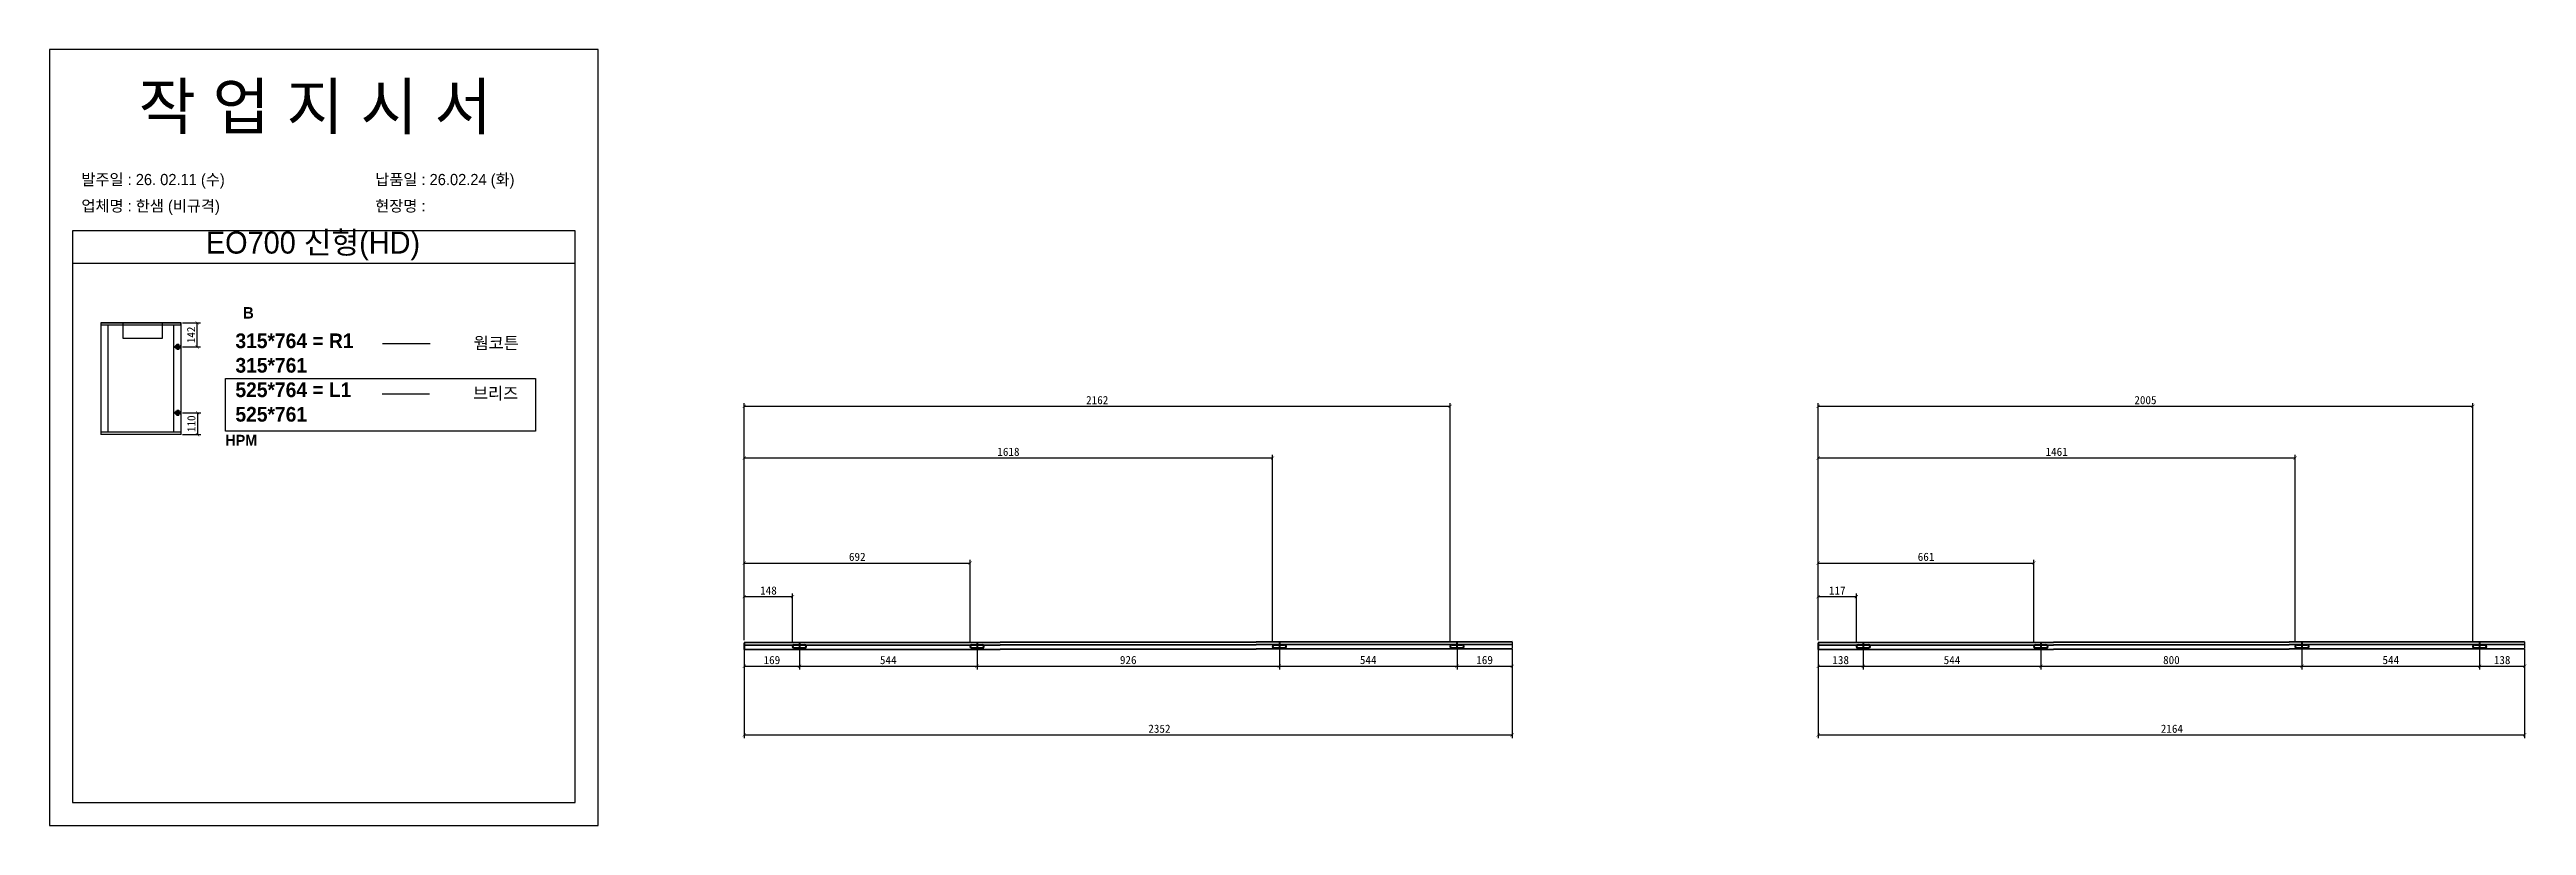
# Model space of a CAD drawing. Header units: millimetres. Extents: x -44117 to 256353, y -2095463 to 65325.
# Drawn here: x 115631 to 123218, y -711792 to -709416 of the extents above; entities that cross this region are included whole.
import ezdxf

# ---------------------------------------------------------------- set-up
doc = ezdxf.new("R2010")
doc.units = ezdxf.units.MM
doc.header["$LTSCALE"] = 10
doc.layers.add('1', color=2, linetype='Continuous', lineweight=40)
doc.layers.add('Layer1', color=7, linetype='Continuous', lineweight=70)
doc.styles.add('MtX_Gulim', font='')
doc.styles.get('MtX_Gulim').set_extended_font_data('Gulim', bold=True)
doc.dimstyles.new('ISO-25', dxfattribs={"dimtxt": 2.5, "dimasz": 2.5, "dimexe": 1, "dimexo": 1, "dimtad": 1, "dimtxsty": 'Standard', "dimblk": 'ARCHTICK', "dimcen": 2.5, "dimadec": 0, "dimazin": 0, "dimtfac": 1, "dimtmove": 0, "dimatfit": 3, "dimfxl": 0, "dimarcsym": 0})

msp = doc.modelspace()

# ---------------------------------------------------------------- texts
at = {"linetype": 'Continuous', "style": 'MtX_Gulim'}
for s, height, p in [('B', 35.04934, (116223.75831, -710239.84201)), ('HPM', 33.437275, (116169.83154, -710629.24994))]:
    msp.add_text(s, height=height, dxfattribs=at).set_placement(p)
at = {"attachment_point": 1}
for s, width, gutter_width, heights, insert, char_height in [('{\\fGulim|b0|i0|c129|p50;작 업 지 시 서}', 3307.3198183, 12.5, [-155.84554], (115903.97193, -709520.29376), 140), ('\\pt11;{\\fGulim|b0|i0|c129|p50;발주일 : 26. 02.11 (수)}', 3307.3198183, 12.5, [34.50412], (115728.76257, -709797.01418), 34.3), ('{\\fGulim|b0|i0|c129|p50;납품일 : 26.02.24 (화)}', 3307.3198183, 12.5, [35.09023], (116628.74055, -709797.01418), 34.3), ('{\\fGulim|b0|i0|c129|p50;업체명 : 한샘 (비규격)}', 3307.3198183, 12.5, [36.11279], (115728.76257, -709877.67036), 34.3), ('{\\fGulim|b0|i0|c129|p50;현장명 : }', 3307.3198183, 12.5, [-38.2735], (116628.74055, -709877.67036), 34.3), ('{\\fGulim|b0|i0|c129|p50;EO700 신형(HD)}', 1597.0710432, 6.03612, [-85.06834], (116109.99825, -709973.34816), 67.6045736), ('{\\f굴림|b1|i0|c129|p50;315*764 = R1\\P\\C1;315*761\\P\\C256;525*764 = L1\\P\\C1;525*761}', 13607.1496112, 175, [-271.60714], (116200.53115, -710285.52905), 45), ('{\\f굴림|b1|i0|c129|p50;웜코튼}', 11097.3917356, 142.72229, [-39.61272], (116930.15275, -710296.45641), 36.7000174), ('{\\f굴림|b1|i0|c129|p50;브리즈}', 11097.3917356, 142.72229, [-40.7778], (116928.28516, -710450.30168), 36.7000174)]:
    msp.add_mtext_dynamic_manual_height_columns(s, width=width, gutter_width=gutter_width, heights=heights, dxfattribs=dict(at, insert=insert, char_height=char_height))

# ---------------------------------------------------------------- blocks, each defined once
blk = doc.blocks.new('_ArchTick')
at = {"color": 0, "linetype": 'ByBlock', "const_width": 0.15}
blk.add_lwpolyline([(-0.5, -0.5), (0.5, 0.5)], dxfattribs=at)
blk = doc.blocks.new('*D4865')
at = {"color": 0, "lineweight": -2}
for p, q in [((117759.2, -711247.5), (117759.2, -711314.5)), ((117928.2, -711253.6), (117928.2, -711314.5)), ((117759.2, -711304.5), (117928.2, -711304.5))]:
    blk.add_line(p, q, dxfattribs=at)
at = {"layer": 'Defpoints', "color": 0}
for p in [(117759.2, -711232.5), (117928.2, -711238.6), (117928.2, -711304.5)]:
    blk.add_point(p, dxfattribs=at)
at = {"color": 0, "lineweight": -2, "xscale": 10, "yscale": 10, "zscale": 10, "rotation": 180}
blk.add_blockref('_ArchTick', (117759.2, -711304.5), dxfattribs=at)
at = {"color": 0, "lineweight": -2, "xscale": 10, "yscale": 10, "zscale": 10}
blk.add_blockref('_ArchTick', (117928.2, -711304.5), dxfattribs=at)
at = {"color": 0, "insert": (117843.7, -711285.8), "char_height": 25, "attachment_point": 5}
blk.add_mtext('169', dxfattribs=at)
blk = doc.blocks.new('*D4866')
at = {"color": 0, "lineweight": -2}
for p, q in [((117928.2, -711255), (117928.2, -711314.5)), ((118472.2, -711253.6), (118472.2, -711314.5)), ((117928.2, -711304.5), (118472.2, -711304.5))]:
    blk.add_line(p, q, dxfattribs=at)
at = {"layer": 'Defpoints', "color": 0}
for p in [(117928.2, -711240), (118472.2, -711238.6), (118472.2, -711304.5)]:
    blk.add_point(p, dxfattribs=at)
at = {"color": 0, "lineweight": -2, "xscale": 10, "yscale": 10, "zscale": 10, "rotation": 180}
blk.add_blockref('_ArchTick', (117928.2, -711304.5), dxfattribs=at)
at = {"color": 0, "lineweight": -2, "xscale": 10, "yscale": 10, "zscale": 10}
blk.add_blockref('_ArchTick', (118472.2, -711304.5), dxfattribs=at)
at = {"color": 0, "insert": (118200.2, -711285.8), "char_height": 25, "attachment_point": 5}
blk.add_mtext('544', dxfattribs=at)
blk = doc.blocks.new('*D4867')
at = {"color": 0, "lineweight": -2}
for p, q in [((117759.2, -711247.5), (117759.2, -711524.9)), ((120111.2, -711265.5), (120111.2, -711524.9)), ((117759.2, -711514.9), (120111.2, -711514.9))]:
    blk.add_line(p, q, dxfattribs=at)
at = {"layer": 'Defpoints', "color": 0}
for p in [(117759.2, -711232.5), (120111.2, -711250.5), (120111.2, -711514.9)]:
    blk.add_point(p, dxfattribs=at)
at = {"color": 0, "lineweight": -2, "xscale": 10, "yscale": 10, "zscale": 10, "rotation": 180}
blk.add_blockref('_ArchTick', (117759.2, -711514.9), dxfattribs=at)
at = {"color": 0, "lineweight": -2, "xscale": 10, "yscale": 10, "zscale": 10}
blk.add_blockref('_ArchTick', (120111.2, -711514.9), dxfattribs=at)
at = {"color": 0, "insert": (119030.7, -711496.1), "char_height": 25, "attachment_point": 5}
blk.add_mtext('2352', dxfattribs=at)
blk = doc.blocks.new('*D4868')
at = {"color": 0, "lineweight": -2}
for p, q in [((117759.2, -711224.8), (117759.2, -711081.5)), ((117759.2, -711091.5), (117907.2, -711091.5)), ((117907.2, -711228.8), (117907.2, -711081.5))]:
    blk.add_line(p, q, dxfattribs=at)
at = {"layer": 'Defpoints', "color": 0}
for p in [(117907.2, -711091.5), (117759.2, -711239.8), (117907.2, -711243.8)]:
    blk.add_point(p, dxfattribs=at)
at = {"color": 0, "lineweight": -2, "xscale": 10, "yscale": 10, "zscale": 10, "rotation": 180}
blk.add_blockref('_ArchTick', (117759.2, -711091.5), dxfattribs=at)
at = {"color": 0, "lineweight": -2, "xscale": 10, "yscale": 10, "zscale": 10}
blk.add_blockref('_ArchTick', (117907.2, -711091.5), dxfattribs=at)
at = {"color": 0, "insert": (117833.2, -711072.8), "char_height": 25, "attachment_point": 5}
blk.add_mtext('148', dxfattribs=at)
blk = doc.blocks.new('*D4869')
at = {"color": 0, "lineweight": -2}
for p, q in [((117759.2, -711224.8), (117759.2, -710978.5)), ((117759.2, -710988.5), (118451.2, -710988.5)), ((118451.2, -711228.9), (118451.2, -710978.5))]:
    blk.add_line(p, q, dxfattribs=at)
at = {"layer": 'Defpoints', "color": 0}
for p in [(118451.2, -710988.5), (117759.2, -711239.8), (118451.2, -711243.9)]:
    blk.add_point(p, dxfattribs=at)
at = {"color": 0, "lineweight": -2, "xscale": 10, "yscale": 10, "zscale": 10, "rotation": 180}
blk.add_blockref('_ArchTick', (117759.2, -710988.5), dxfattribs=at)
at = {"color": 0, "lineweight": -2, "xscale": 10, "yscale": 10, "zscale": 10}
blk.add_blockref('_ArchTick', (118451.2, -710988.5), dxfattribs=at)
at = {"color": 0, "insert": (118105.2, -710969.7), "char_height": 25, "attachment_point": 5}
blk.add_mtext('692', dxfattribs=at)
blk = doc.blocks.new('*D4870')
at = {"color": 0, "lineweight": -2}
for p, q in [((117759.2, -711224.8), (117759.2, -710656.7)), ((117759.2, -710666.7), (119377.2, -710666.7)), ((119377.2, -711228.9), (119377.2, -710656.7))]:
    blk.add_line(p, q, dxfattribs=at)
at = {"layer": 'Defpoints', "color": 0}
for p in [(119377.2, -710666.7), (117759.2, -711239.8), (119377.2, -711243.9)]:
    blk.add_point(p, dxfattribs=at)
at = {"color": 0, "lineweight": -2, "xscale": 10, "yscale": 10, "zscale": 10, "rotation": 180}
blk.add_blockref('_ArchTick', (117759.2, -710666.7), dxfattribs=at)
at = {"color": 0, "lineweight": -2, "xscale": 10, "yscale": 10, "zscale": 10}
blk.add_blockref('_ArchTick', (119377.2, -710666.7), dxfattribs=at)
at = {"color": 0, "insert": (118568.2, -710648), "char_height": 25, "attachment_point": 5}
blk.add_mtext('1618', dxfattribs=at)
blk = doc.blocks.new('*D4871')
at = {"color": 0, "lineweight": -2}
for p, q in [((119398.2, -711253.6), (119398.2, -711314.5)), ((119942.2, -711252), (119942.2, -711314.5)), ((119398.2, -711304.5), (119942.2, -711304.5))]:
    blk.add_line(p, q, dxfattribs=at)
at = {"layer": 'Defpoints', "color": 0}
for p in [(119398.2, -711238.6), (119942.2, -711237), (119942.2, -711304.5)]:
    blk.add_point(p, dxfattribs=at)
at = {"color": 0, "lineweight": -2, "xscale": 10, "yscale": 10, "zscale": 10, "rotation": 180}
blk.add_blockref('_ArchTick', (119398.2, -711304.5), dxfattribs=at)
at = {"color": 0, "lineweight": -2, "xscale": 10, "yscale": 10, "zscale": 10}
blk.add_blockref('_ArchTick', (119942.2, -711304.5), dxfattribs=at)
at = {"color": 0, "insert": (119670.2, -711285.7), "char_height": 25, "attachment_point": 5}
blk.add_mtext('544', dxfattribs=at)
blk = doc.blocks.new('*D4872')
at = {"color": 0, "lineweight": -2}
for p, q in [((119942.2, -711253.6), (119942.2, -711314.5)), ((120111.2, -711251.8), (120111.2, -711314.5)), ((119942.2, -711304.5), (120111.2, -711304.5))]:
    blk.add_line(p, q, dxfattribs=at)
at = {"layer": 'Defpoints', "color": 0}
for p in [(119942.2, -711238.6), (120111.2, -711236.8), (120111.2, -711304.5)]:
    blk.add_point(p, dxfattribs=at)
at = {"color": 0, "lineweight": -2, "xscale": 10, "yscale": 10, "zscale": 10, "rotation": 180}
blk.add_blockref('_ArchTick', (119942.2, -711304.5), dxfattribs=at)
at = {"color": 0, "lineweight": -2, "xscale": 10, "yscale": 10, "zscale": 10}
blk.add_blockref('_ArchTick', (120111.2, -711304.5), dxfattribs=at)
at = {"color": 0, "insert": (120026.7, -711285.7), "char_height": 25, "attachment_point": 5}
blk.add_mtext('169', dxfattribs=at)
blk = doc.blocks.new('*D4873')
at = {"color": 0, "lineweight": -2}
for p, q in [((117759.2, -711217.5), (117759.2, -710498.5)), ((119921.2, -711228.9), (119921.2, -710498.5)), ((117759.2, -710508.5), (119921.2, -710508.5))]:
    blk.add_line(p, q, dxfattribs=at)
at = {"layer": 'Defpoints', "color": 0}
for p in [(119921.2, -710508.5), (117759.2, -711232.5), (119921.2, -711243.9)]:
    blk.add_point(p, dxfattribs=at)
at = {"color": 0, "lineweight": -2, "xscale": 10, "yscale": 10, "zscale": 10, "rotation": 180}
blk.add_blockref('_ArchTick', (117759.2, -710508.5), dxfattribs=at)
at = {"color": 0, "lineweight": -2, "xscale": 10, "yscale": 10, "zscale": 10}
blk.add_blockref('_ArchTick', (119921.2, -710508.5), dxfattribs=at)
at = {"color": 0, "insert": (118840.2, -710489.8), "char_height": 25, "attachment_point": 5}
blk.add_mtext('2162', dxfattribs=at)
blk = doc.blocks.new('*D4874')
at = {"color": 0, "lineweight": -2}
for p, q in [((118472.2, -711255), (118472.2, -711314.5)), ((119398.2, -711255), (119398.2, -711314.5)), ((118472.2, -711304.5), (119398.2, -711304.5))]:
    blk.add_line(p, q, dxfattribs=at)
at = {"layer": 'Defpoints', "color": 0}
for p in [(118472.2, -711240), (119398.2, -711240), (119398.2, -711304.5)]:
    blk.add_point(p, dxfattribs=at)
at = {"color": 0, "lineweight": -2, "xscale": 10, "yscale": 10, "zscale": 10, "rotation": 180}
blk.add_blockref('_ArchTick', (118472.2, -711304.5), dxfattribs=at)
at = {"color": 0, "lineweight": -2, "xscale": 10, "yscale": 10, "zscale": 10}
blk.add_blockref('_ArchTick', (119398.2, -711304.5), dxfattribs=at)
at = {"color": 0, "insert": (118935.2, -711285.7), "char_height": 25, "attachment_point": 5}
blk.add_mtext('926', dxfattribs=at)
blk = doc.blocks.new('*D4888')
at = {"color": 0, "lineweight": -2}
for p, q in [((116038.8, -710253.1), (116093.4, -710253.1)), ((116083.4, -710326.7), (116083.4, -710253.1)), ((116038.8, -710326.7), (116093.4, -710326.7))]:
    blk.add_line(p, q, dxfattribs=at)
at = {"layer": 'Defpoints', "color": 0}
for p in [(116023.8, -710253.1), (116083.4, -710253.1), (116023.8, -710326.7)]:
    blk.add_point(p, dxfattribs=at)
at = {"color": 0, "lineweight": -2, "xscale": 10, "yscale": 10, "zscale": 10}
for p, rotation in [((116083.4, -710253.1), 90), ((116083.4, -710326.7), 270)]:
    blk.add_blockref('_ArchTick', p, dxfattribs=dict(at, rotation=rotation))
at = {"color": 0, "insert": (116064.7, -710289.9), "char_height": 25, "attachment_point": 5, "rotation": 90}
blk.add_mtext('142', dxfattribs=at)
blk = doc.blocks.new('*D4889')
at = {"color": 0, "lineweight": -2}
for p, q in [((116038.8, -710528.5), (116094.4, -710528.5)), ((116084.4, -710528.5), (116084.4, -710595.4)), ((116038.8, -710595.4), (116094.4, -710595.4))]:
    blk.add_line(p, q, dxfattribs=at)
at = {"layer": 'Defpoints', "color": 0}
for p in [(116023.8, -710528.5), (116023.8, -710595.4), (116084.4, -710595.4)]:
    blk.add_point(p, dxfattribs=at)
at = {"color": 0, "lineweight": -2, "xscale": 10, "yscale": 10, "zscale": 10}
for p, rotation in [((116084.4, -710528.5), 90), ((116084.4, -710595.4), 270)]:
    blk.add_blockref('_ArchTick', p, dxfattribs=dict(at, rotation=rotation))
at = {"color": 0, "insert": (116065.7, -710562), "char_height": 25, "attachment_point": 5, "rotation": 90}
blk.add_mtext('110', dxfattribs=at)
blk = doc.blocks.new('*D4890')
at = {"color": 0, "lineweight": -2}
for p, q in [((121048.4, -711247.5), (121048.4, -711314.5)), ((121186.4, -711253.6), (121186.4, -711314.5)), ((121048.4, -711304.5), (121186.4, -711304.5))]:
    blk.add_line(p, q, dxfattribs=at)
at = {"layer": 'Defpoints', "color": 0}
for p in [(121048.4, -711232.5), (121186.4, -711238.6), (121186.4, -711304.5)]:
    blk.add_point(p, dxfattribs=at)
at = {"color": 0, "lineweight": -2, "xscale": 10, "yscale": 10, "zscale": 10, "rotation": 180}
blk.add_blockref('_ArchTick', (121048.4, -711304.5), dxfattribs=at)
at = {"color": 0, "lineweight": -2, "xscale": 10, "yscale": 10, "zscale": 10}
blk.add_blockref('_ArchTick', (121186.4, -711304.5), dxfattribs=at)
at = {"color": 0, "insert": (121117.4, -711285.8), "char_height": 25, "attachment_point": 5}
blk.add_mtext('138', dxfattribs=at)
blk = doc.blocks.new('*D4891')
at = {"color": 0, "lineweight": -2}
for p, q in [((121186.4, -711255), (121186.4, -711314.5)), ((121730.4, -711253.6), (121730.4, -711314.5)), ((121186.4, -711304.5), (121730.4, -711304.5))]:
    blk.add_line(p, q, dxfattribs=at)
at = {"layer": 'Defpoints', "color": 0}
for p in [(121186.4, -711240), (121730.4, -711238.6), (121730.4, -711304.5)]:
    blk.add_point(p, dxfattribs=at)
at = {"color": 0, "lineweight": -2, "xscale": 10, "yscale": 10, "zscale": 10, "rotation": 180}
blk.add_blockref('_ArchTick', (121186.4, -711304.5), dxfattribs=at)
at = {"color": 0, "lineweight": -2, "xscale": 10, "yscale": 10, "zscale": 10}
blk.add_blockref('_ArchTick', (121730.4, -711304.5), dxfattribs=at)
at = {"color": 0, "insert": (121458.4, -711285.8), "char_height": 25, "attachment_point": 5}
blk.add_mtext('544', dxfattribs=at)
blk = doc.blocks.new('*D4892')
at = {"color": 0, "lineweight": -2}
for p, q in [((121048.4, -711247.5), (121048.4, -711524.9)), ((123212.4, -711265.5), (123212.4, -711524.9)), ((121048.4, -711514.9), (123212.4, -711514.9))]:
    blk.add_line(p, q, dxfattribs=at)
at = {"layer": 'Defpoints', "color": 0}
for p in [(121048.4, -711232.5), (123212.4, -711250.5), (123212.4, -711514.9)]:
    blk.add_point(p, dxfattribs=at)
at = {"color": 0, "lineweight": -2, "xscale": 10, "yscale": 10, "zscale": 10, "rotation": 180}
blk.add_blockref('_ArchTick', (121048.4, -711514.9), dxfattribs=at)
at = {"color": 0, "lineweight": -2, "xscale": 10, "yscale": 10, "zscale": 10}
blk.add_blockref('_ArchTick', (123212.4, -711514.9), dxfattribs=at)
at = {"color": 0, "insert": (122131.9, -711496.1), "char_height": 25, "attachment_point": 5}
blk.add_mtext('2164', dxfattribs=at)
blk = doc.blocks.new('*D4893')
at = {"color": 0, "lineweight": -2}
for p, q in [((121048.4, -711224.8), (121048.4, -711081.5)), ((121048.4, -711091.5), (121165.4, -711091.5)), ((121165.4, -711228.8), (121165.4, -711081.5))]:
    blk.add_line(p, q, dxfattribs=at)
at = {"layer": 'Defpoints', "color": 0}
for p in [(121165.4, -711091.5), (121048.4, -711239.8), (121165.4, -711243.8)]:
    blk.add_point(p, dxfattribs=at)
at = {"color": 0, "lineweight": -2, "xscale": 10, "yscale": 10, "zscale": 10, "rotation": 180}
blk.add_blockref('_ArchTick', (121048.4, -711091.5), dxfattribs=at)
at = {"color": 0, "lineweight": -2, "xscale": 10, "yscale": 10, "zscale": 10}
blk.add_blockref('_ArchTick', (121165.4, -711091.5), dxfattribs=at)
at = {"color": 0, "insert": (121106.9, -711072.8), "char_height": 25, "attachment_point": 5}
blk.add_mtext('117', dxfattribs=at)
blk = doc.blocks.new('*D4894')
at = {"color": 0, "lineweight": -2}
for p, q in [((121048.4, -711224.8), (121048.4, -710978.5)), ((121048.4, -710988.5), (121709.4, -710988.5)), ((121709.4, -711228.9), (121709.4, -710978.5))]:
    blk.add_line(p, q, dxfattribs=at)
at = {"layer": 'Defpoints', "color": 0}
for p in [(121709.4, -710988.5), (121048.4, -711239.8), (121709.4, -711243.9)]:
    blk.add_point(p, dxfattribs=at)
at = {"color": 0, "lineweight": -2, "xscale": 10, "yscale": 10, "zscale": 10, "rotation": 180}
blk.add_blockref('_ArchTick', (121048.4, -710988.5), dxfattribs=at)
at = {"color": 0, "lineweight": -2, "xscale": 10, "yscale": 10, "zscale": 10}
blk.add_blockref('_ArchTick', (121709.4, -710988.5), dxfattribs=at)
at = {"color": 0, "insert": (121378.9, -710969.7), "char_height": 25, "attachment_point": 5}
blk.add_mtext('661', dxfattribs=at)
blk = doc.blocks.new('*D4895')
at = {"color": 0, "lineweight": -2}
for p, q in [((121048.4, -711224.8), (121048.4, -710656.7)), ((121048.4, -710666.7), (122509.4, -710666.7)), ((122509.4, -711228.9), (122509.4, -710656.7))]:
    blk.add_line(p, q, dxfattribs=at)
at = {"layer": 'Defpoints', "color": 0}
for p in [(122509.4, -710666.7), (121048.4, -711239.8), (122509.4, -711243.9)]:
    blk.add_point(p, dxfattribs=at)
at = {"color": 0, "lineweight": -2, "xscale": 10, "yscale": 10, "zscale": 10, "rotation": 180}
blk.add_blockref('_ArchTick', (121048.4, -710666.7), dxfattribs=at)
at = {"color": 0, "lineweight": -2, "xscale": 10, "yscale": 10, "zscale": 10}
blk.add_blockref('_ArchTick', (122509.4, -710666.7), dxfattribs=at)
at = {"color": 0, "insert": (121778.9, -710648), "char_height": 25, "attachment_point": 5}
blk.add_mtext('1461', dxfattribs=at)
blk = doc.blocks.new('*D4896')
at = {"color": 0, "lineweight": -2}
for p, q in [((122530.4, -711253.6), (122530.4, -711314.5)), ((123074.4, -711252), (123074.4, -711314.5)), ((122530.4, -711304.5), (123074.4, -711304.5))]:
    blk.add_line(p, q, dxfattribs=at)
at = {"layer": 'Defpoints', "color": 0}
for p in [(122530.4, -711238.6), (123074.4, -711237), (123074.4, -711304.5)]:
    blk.add_point(p, dxfattribs=at)
at = {"color": 0, "lineweight": -2, "xscale": 10, "yscale": 10, "zscale": 10, "rotation": 180}
blk.add_blockref('_ArchTick', (122530.4, -711304.5), dxfattribs=at)
at = {"color": 0, "lineweight": -2, "xscale": 10, "yscale": 10, "zscale": 10}
blk.add_blockref('_ArchTick', (123074.4, -711304.5), dxfattribs=at)
at = {"color": 0, "insert": (122802.4, -711285.7), "char_height": 25, "attachment_point": 5}
blk.add_mtext('544', dxfattribs=at)
blk = doc.blocks.new('*D4897')
at = {"color": 0, "lineweight": -2}
for p, q in [((123074.4, -711253.6), (123074.4, -711314.5)), ((123212.4, -711251.8), (123212.4, -711314.5)), ((123074.4, -711304.5), (123212.4, -711304.5))]:
    blk.add_line(p, q, dxfattribs=at)
at = {"layer": 'Defpoints', "color": 0}
for p in [(123074.4, -711238.6), (123212.4, -711236.8), (123212.4, -711304.5)]:
    blk.add_point(p, dxfattribs=at)
at = {"color": 0, "lineweight": -2, "xscale": 10, "yscale": 10, "zscale": 10, "rotation": 180}
blk.add_blockref('_ArchTick', (123074.4, -711304.5), dxfattribs=at)
at = {"color": 0, "lineweight": -2, "xscale": 10, "yscale": 10, "zscale": 10}
blk.add_blockref('_ArchTick', (123212.4, -711304.5), dxfattribs=at)
at = {"color": 0, "insert": (123143.4, -711285.7), "char_height": 25, "attachment_point": 5}
blk.add_mtext('138', dxfattribs=at)
blk = doc.blocks.new('*D4898')
at = {"color": 0, "lineweight": -2}
for p, q in [((121048.4, -711217.5), (121048.4, -710498.5)), ((123053.4, -711228.9), (123053.4, -710498.5)), ((121048.4, -710508.5), (123053.4, -710508.5))]:
    blk.add_line(p, q, dxfattribs=at)
at = {"layer": 'Defpoints', "color": 0}
for p in [(123053.4, -710508.5), (121048.4, -711232.5), (123053.4, -711243.9)]:
    blk.add_point(p, dxfattribs=at)
at = {"color": 0, "lineweight": -2, "xscale": 10, "yscale": 10, "zscale": 10, "rotation": 180}
blk.add_blockref('_ArchTick', (121048.4, -710508.5), dxfattribs=at)
at = {"color": 0, "lineweight": -2, "xscale": 10, "yscale": 10, "zscale": 10}
blk.add_blockref('_ArchTick', (123053.4, -710508.5), dxfattribs=at)
at = {"color": 0, "insert": (122050.9, -710489.8), "char_height": 25, "attachment_point": 5}
blk.add_mtext('2005', dxfattribs=at)
blk = doc.blocks.new('*D4899')
at = {"color": 0, "lineweight": -2}
for p, q in [((121730.4, -711255), (121730.4, -711314.5)), ((122530.4, -711255), (122530.4, -711314.5)), ((121730.4, -711304.5), (122530.4, -711304.5))]:
    blk.add_line(p, q, dxfattribs=at)
at = {"layer": 'Defpoints', "color": 0}
for p in [(121730.4, -711240), (122530.4, -711240), (122530.4, -711304.5)]:
    blk.add_point(p, dxfattribs=at)
at = {"color": 0, "lineweight": -2, "xscale": 10, "yscale": 10, "zscale": 10, "rotation": 180}
blk.add_blockref('_ArchTick', (121730.4, -711304.5), dxfattribs=at)
at = {"color": 0, "lineweight": -2, "xscale": 10, "yscale": 10, "zscale": 10}
blk.add_blockref('_ArchTick', (122530.4, -711304.5), dxfattribs=at)
at = {"color": 0, "insert": (122130.4, -711285.7), "char_height": 25, "attachment_point": 5}
blk.add_mtext('800', dxfattribs=at)

# ---------------------------------------------------------------- dimensions: what is measured, and where the dimension line sits
for base, p1, p2, text, picture, middle in [((116083.44689, -710253.05212), (116023.83312, -710326.6686), (116023.83312, -710253.05212), '142', '*D4888', (116064.69689, -710289.86036)), ((116084.40037, -710595.43094), (116023.83312, -710528.54656), (116023.83312, -710595.43094), '110', '*D4889', (116065.65037, -710561.98875))]:
    dim = msp.add_linear_dim(base=base, p1=p1, p2=p2, angle=90, text=text, dimstyle='ISO-25', override={"dimscale": 10, "dimasz": 1, "dimexo": 1.5, "dimtxsty": 'Standard'})
    dim.commit()
    dim.dimension.update_dxf_attribs({"geometry": picture, "text_midpoint": middle})
for base, p1, p2, picture, middle in [((119921.18249, -710508.50044), (117759.18644, -711232.47907), (119921.18249, -711243.87907), '*D4873', (118840.18447, -710489.75044)), ((123053.40015, -710508.50044), (121048.4041, -711232.47907), (123053.40015, -711243.87907), '*D4898', (122050.90213, -710489.75044)), ((119377.18644, -710666.70491), (117759.18644, -711239.77907), (119377.18644, -711243.87907), '*D4870', (118568.18644, -710647.95491)), ((122509.4041, -710666.70491), (121048.4041, -711239.77907), (122509.4041, -711243.87907), '*D4895', (121778.9041, -710647.95491)), ((118451.18644, -710988.46472), (117759.18644, -711239.77907), (118451.18644, -711243.87907), '*D4869', (118105.18644, -710969.71472)), ((121709.4041, -710988.46472), (121048.4041, -711239.77907), (121709.4041, -711243.87907), '*D4894', (121378.9041, -710969.71472)), ((117907.18769, -711091.5319), (117759.18644, -711239.77907), (117907.18769, -711243.76445), '*D4868', (117833.18707, -711072.7819)), ((121165.40535, -711091.5319), (121048.4041, -711239.77907), (121165.40535, -711243.76445), '*D4893', (121106.90473, -711072.7819)), ((117928.18644, -711304.5427), (117759.18644, -711232.47907), (117928.18644, -711238.62907), '*D4865', (117843.68644, -711285.7927)), ((118472.18644, -711304.5427), (117928.18644, -711239.97907), (118472.18644, -711238.62907), '*D4866', (118200.18644, -711285.7927)), ((119398.18644, -711304.45702), (118472.18644, -711239.97907), (119398.18644, -711239.97907), '*D4874', (118935.18644, -711285.70702)), ((119942.18249, -711304.45702), (119398.18644, -711238.62907), (119942.18249, -711236.99464), '*D4871', (119670.18447, -711285.70702)), ((120111.18644, -711304.45702), (119942.18249, -711238.62907), (120111.18644, -711236.77907), '*D4872', (120026.68447, -711285.70702)), ((121186.4041, -711304.5427), (121048.4041, -711232.47907), (121186.4041, -711238.62907), '*D4890', (121117.4041, -711285.7927)), ((121730.4041, -711304.5427), (121186.4041, -711239.97907), (121730.4041, -711238.62907), '*D4891', (121458.4041, -711285.7927)), ((122530.4041, -711304.45702), (121730.4041, -711239.97907), (122530.4041, -711239.97907), '*D4899', (122130.4041, -711285.70702)), ((123074.40015, -711304.45702), (122530.4041, -711238.62907), (123074.40015, -711236.97039), '*D4896', (122802.40213, -711285.70702)), ((123212.4041, -711304.45702), (123074.40015, -711238.62907), (123212.4041, -711236.77907), '*D4897', (123143.40213, -711285.70702))]:
    dim = msp.add_linear_dim(base=base, p1=p1, p2=p2, dimstyle='ISO-25', override={"dimscale": 10, "dimasz": 1, "dimexo": 1.5})
    dim.commit()
    dim.dimension.update_dxf_attribs({"geometry": picture, "text_midpoint": middle})
for base, p1, p2, picture, middle in [((120111.18644, -711514.85748), (117759.18644, -711232.47907), (120111.18644, -711250.47907), '*D4867', (119030.68644, -711514.85748)), ((123212.4041, -711514.85748), (121048.4041, -711232.47907), (123212.4041, -711250.47907), '*D4892', (122131.9041, -711514.85748))]:
    dim = msp.add_linear_dim(base=base, p1=p1, p2=p2, dimstyle='ISO-25', override={"dimscale": 10, "dimasz": 1, "dimexo": 1.5})
    dim.commit()
    dim.dimension.update_dxf_attribs({"geometry": picture, "text_midpoint": middle, "dimtype": 160})

# ---------------------------------------------------------------- linework, layer by layer
for p, q in [((117241.16532, -709971.30097), (115701.16532, -709971.30097)), ((117241.16532, -709971.30097), (115701.16532, -709971.30097)), ((117241.16532, -710071.30097), (115701.16532, -710071.30097)), ((115787.97046, -710253.29808), (115787.97046, -710595.18497)), ((116034.4711, -710253.74081), (115787.97046, -710253.74081)), ((116034.4711, -710260.43097), (115787.97046, -710260.43097)), ((116034.22514, -710253.05212), (115788.21642, -710253.05212)), ((115809.86106, -710259.93905), (115809.86106, -710588.05208)), ((116012.33454, -710588.05208), (116012.33454, -710260.43097)), ((116033.24129, -710260.43097), (116033.24129, -710253.05212)), ((116034.4711, -710595.18497), (116034.4711, -710253.29808)), ((116034.4711, -710588.05208), (115787.97046, -710588.05208)), ((116034.4711, -710594.74224), (115787.97046, -710594.74224)), ((116034.22514, -710595.43094), (115788.21642, -710595.43094)), ((115789.20027, -710595.43094), (115789.20027, -710588.05208)), ((116033.24129, -710588.05208), (116033.24129, -710595.43094)), ((120111.18644, -711229.47907), (120111.18644, -711250.47907)), ((123212.4041, -711229.47907), (123212.4041, -711250.47907))]:
    msp.add_line(p, q)
for points in [[(115631.16532, -711792.13125), (117311.16532, -711792.13125), (117311.16532, -709416.13125), (115631.16532, -709416.13125)], [(116169.83154, -710423.51345), (117119.97026, -710423.51345), (117119.97026, -710584.59348), (116169.83154, -710584.59348)]]:
    msp.add_lwpolyline(points, close=True)
for points in [[(115701.16532, -709971.30097), (115701.16532, -711722.13125), (117241.16532, -711722.13125), (117241.16532, -709971.30097)], [(115976.26243, -710253.05212), (115976.26243, -710301.42227), (115856.32303, -710301.42227), (115856.32303, -710253.05212)], [(116651.44159, -710316.33761), (116796.74045, -710316.33761)], [(116649.574, -710470.18288), (116794.87285, -710470.18288)]]:
    msp.add_lwpolyline(points)
for centre, start, end in [((116034.22514, -710253.29808), 0, 90), ((115788.21642, -710595.18497), 180, 270), ((116034.22514, -710595.18497), 270, 0)]:
    msp.add_arc(centre, 0.24596, start, end)
at = {"layer": '1'}
for p, q in [((120111.18644, -711229.47907), (117759.18644, -711232.47907)), ((117759.18644, -711232.47907), (117759.18644, -711253.47907)), ((117759.18644, -711239.77907), (120111.18644, -711236.77907)), ((117759.18644, -711253.47907), (120111.18644, -711250.47907)), ((117912.43644, -711238.62907), (117943.93644, -711238.62907)), ((117943.93644, -711249.12907), (117912.43644, -711249.12907)), ((117928.18644, -711229.47907), (117928.18644, -711250.47907)), ((118456.43644, -711238.62907), (118487.93644, -711238.62907)), ((118487.93644, -711249.12907), (118456.43644, -711249.12907)), ((118472.18644, -711229.47907), (118472.18644, -711250.47907)), ((119382.43644, -711238.62907), (119413.93644, -711238.62907)), ((119413.93644, -711249.12907), (119382.43644, -711249.12907)), ((119398.18644, -711229.47907), (119398.18644, -711250.47907)), ((119926.43249, -711238.62907), (119957.93249, -711238.62907)), ((119957.93249, -711249.12907), (119926.43249, -711249.12907)), ((119942.18249, -711229.47907), (119942.18249, -711250.47907)), ((123212.4041, -711229.47907), (121048.4041, -711232.47907)), ((121048.4041, -711232.47907), (121048.4041, -711253.47907)), ((121048.4041, -711239.77907), (123212.4041, -711236.77907)), ((121048.4041, -711253.47907), (123212.4041, -711250.47907)), ((121170.6541, -711238.62907), (121202.1541, -711238.62907)), ((121202.1541, -711249.12907), (121170.6541, -711249.12907)), ((121186.4041, -711229.47907), (121186.4041, -711250.47907)), ((121714.6541, -711238.62907), (121746.1541, -711238.62907)), ((121746.1541, -711249.12907), (121714.6541, -711249.12907)), ((121730.4041, -711229.47907), (121730.4041, -711250.47907)), ((122514.6541, -711238.62907), (122546.1541, -711238.62907)), ((122546.1541, -711249.12907), (122514.6541, -711249.12907)), ((122530.4041, -711229.47907), (122530.4041, -711250.47907)), ((123058.65015, -711238.62907), (123090.15015, -711238.62907)), ((123090.15015, -711249.12907), (123058.65015, -711249.12907)), ((123074.40015, -711229.47907), (123074.40015, -711250.47907))]:
    msp.add_line(p, q, dxfattribs=at)
for centre, start, end in [((117912.43644, -711243.87907), 90, 270), ((117943.93644, -711243.87907), 270, 90), ((118456.43644, -711243.87907), 90, 270), ((118487.93644, -711243.87907), 270, 90), ((119382.43644, -711243.87907), 90, 270), ((119413.93644, -711243.87907), 270, 90), ((119926.43249, -711243.87907), 90, 270), ((119957.93249, -711243.87907), 270, 90), ((121170.6541, -711243.87907), 90, 270), ((121202.1541, -711243.87907), 270, 90), ((121714.6541, -711243.87907), 90, 270), ((121746.1541, -711243.87907), 270, 90), ((122514.6541, -711243.87907), 90, 270), ((122546.1541, -711243.87907), 270, 90), ((123058.65015, -711243.87907), 90, 270), ((123090.15015, -711243.87907), 270, 90)]:
    msp.add_arc(centre, 5.25, start, end, dxfattribs=at)
at = {"layer": 'Layer1'}
for p, q in [((116023.83312, -710317.6034), (116023.83312, -710335.7338)), ((116023.83312, -710537.61176), (116023.83312, -710519.48136))]:
    msp.add_line(p, q, dxfattribs=at)
for points in [[(116032.89832, -710326.6686), (116014.76792, -710326.6686)], [(116032.89832, -710528.54656), (116014.76792, -710528.54656)]]:
    msp.add_lwpolyline(points, close=True, dxfattribs=at)
for centre in [(116023.83312, -710326.6686), (116023.83312, -710528.54656)]:
    msp.add_circle(centre, 6.04347, dxfattribs=at)

msp.set_redraw_order([(e.dxf.handle, doc.entitydb.next_handle()) for e in msp.query("TEXT MTEXT ATTDEF DIMENSION ARC_DIMENSION")])  # texts and dimensions are drawn at this point

doc.saveas('drawing.dxf')
